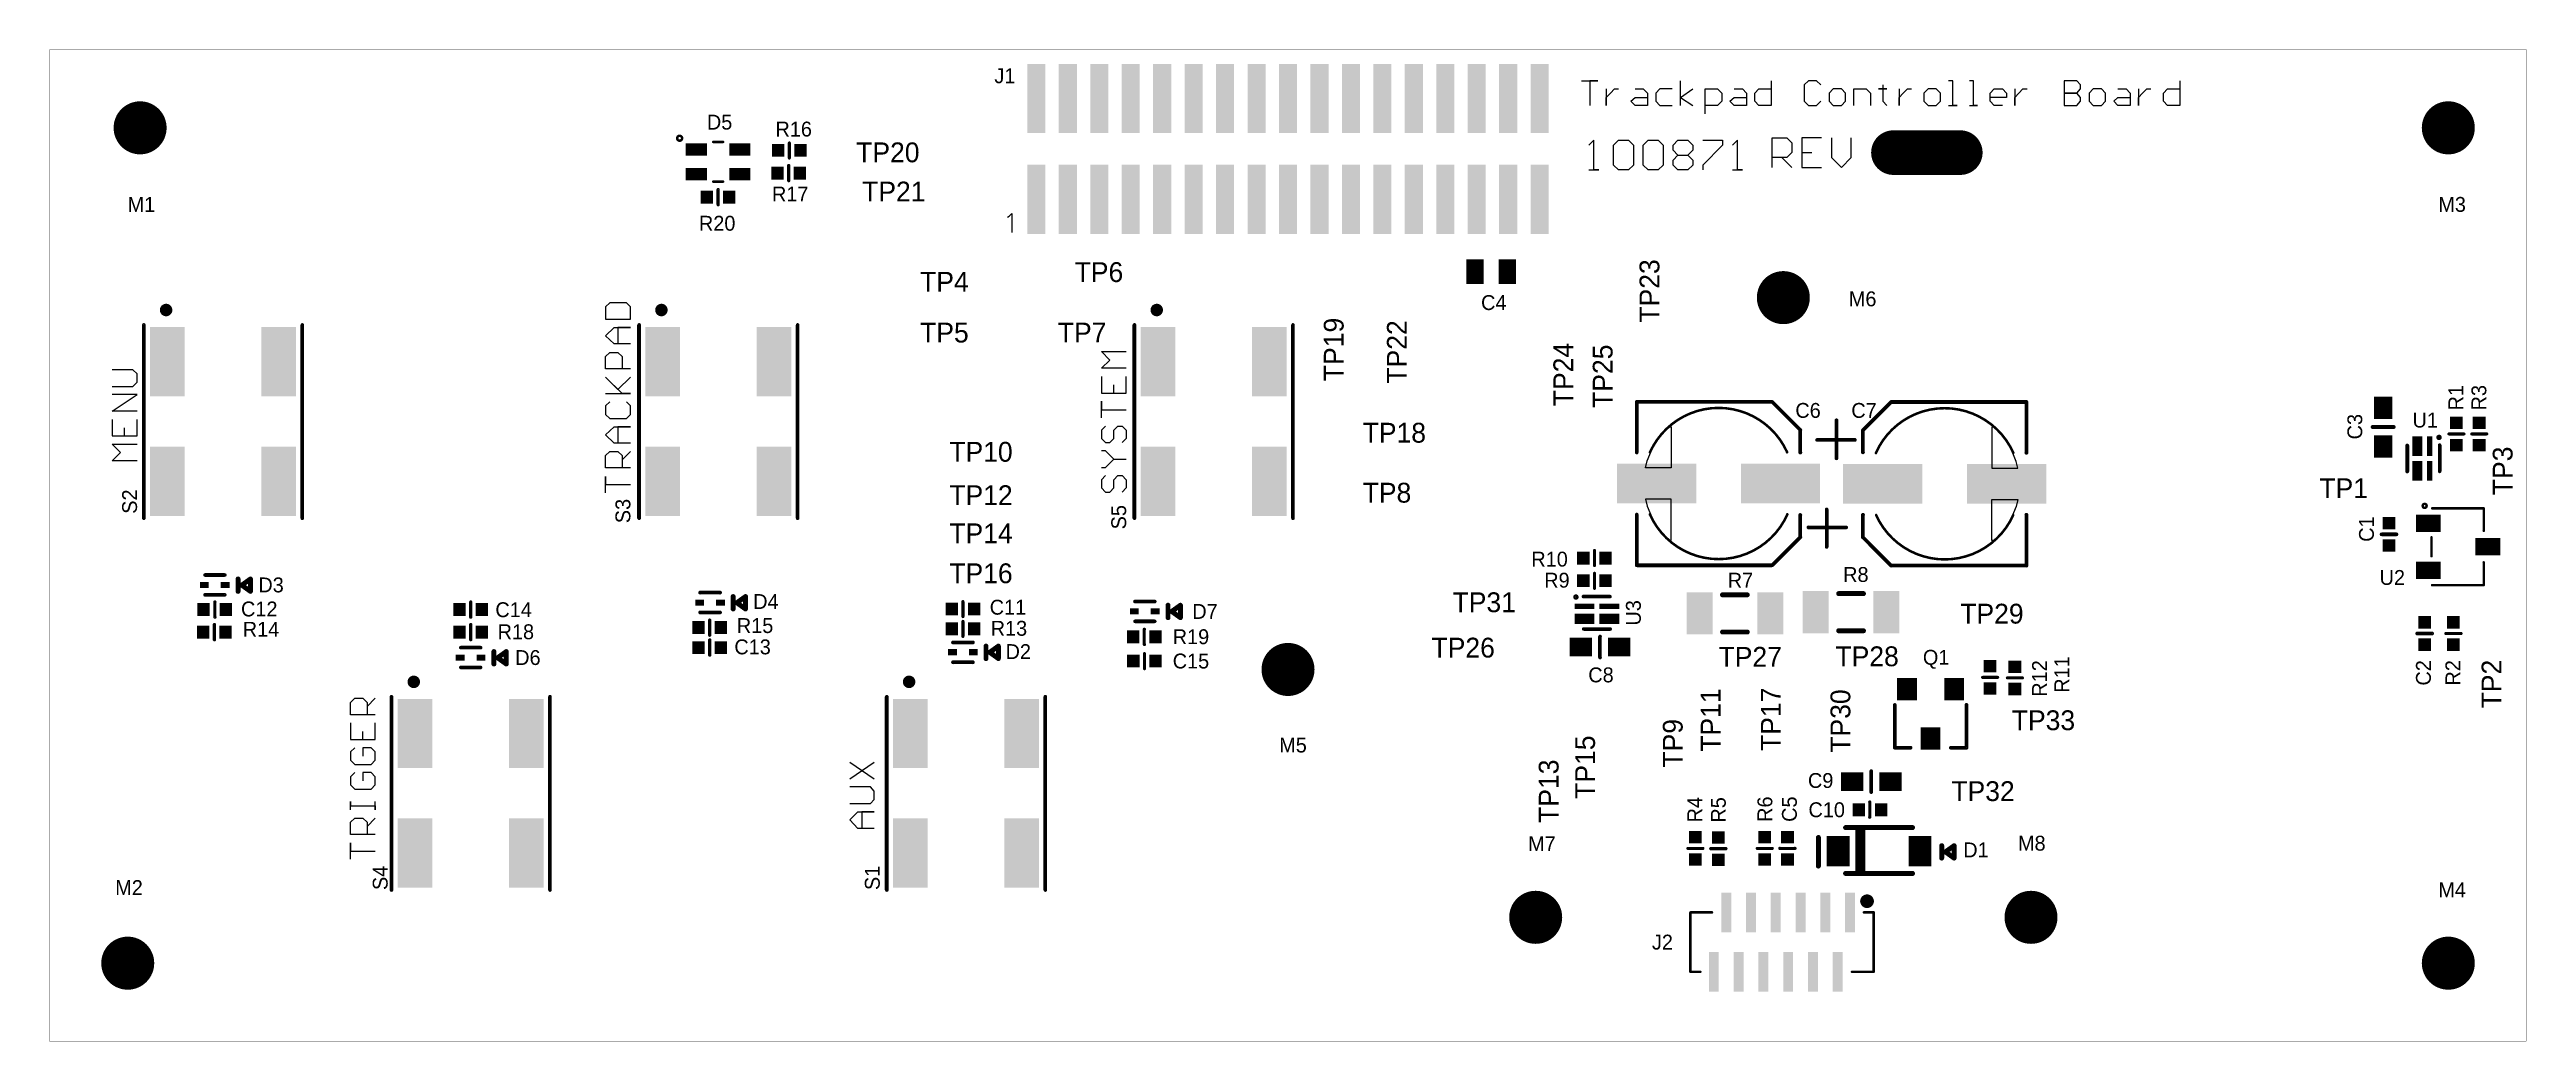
# Model space of a CAD drawing. Extents: x 387 to 487, y 85 to 185.
# Drawn here: x 387.3 to 487.3, y 144.7 to 184.7 of the extents above.
import ezdxf

# ---------------------------------------------------------------- set-up
doc = ezdxf.new("R2010")
doc.units = 0
for name, color, linetype in [('MECHANICAL1', 6, 'CONTINUOUS'), ('PADHOLELAYER', 156, 'CONTINUOUS'), ('TOPOVERLAY', 2, 'CONTINUOUS'), ('TOPPASTE', 8, 'CONTINUOUS')]:
    doc.layers.add(name, color=color, linetype=linetype)

msp = doc.modelspace()

# ---------------------------------------------------------------- texts
at = {"layer": 'TOPOVERLAY'}
for s, height, p in [('J1', 0.6, (425.48, 183.32)), ('D5', 0.6, (413.87, 181.45)), ('R16', 0.6, (416.64, 181.17)), ('TP20', 0.8, (419.9, 180.13)), ('R17', 0.6, (416.5, 178.55)), ('TP21', 0.8, (420.14, 178.55)), ('M1', 0.6, (390.48, 178.13)), ('M3', 0.6, (483.78, 178.13)), ('R20', 0.6, (413.55, 177.37)), ('TP6', 0.8, (428.72, 175.3)), ('TP4', 0.8, (422.48, 174.91)), ('C4', 0.6, (445.13, 174.17)), ('M6', 0.6, (459.98, 174.32)), ('TP5', 0.8, (422.48, 172.86)), ('TP7', 0.8, (428.04, 172.86)), ('C6', 0.6, (457.82, 169.82)), ('C7', 0.6, (460.08, 169.82)), ('U1', 0.6, (482.74, 169.43)), ('TP18', 0.8, (440.35, 168.82)), ('TP10', 0.8, (423.66, 168.05)), ('TP12', 0.8, (423.66, 166.3)), ('TP8', 0.8, (440.35, 166.4)), ('TP1', 0.8, (478.98, 166.58)), ('TP14', 0.8, (423.66, 164.76)), ('R10', 0.6, (447.16, 163.82)), ('D3', 0.6, (395.76, 162.78)), ('TP16', 0.8, (423.66, 163.15)), ('R9', 0.6, (447.68, 162.97)), ('R7', 0.6, (455.09, 162.97)), ('R8', 0.6, (459.75, 163.2)), ('U2', 0.6, (481.41, 163.08)), ('C12', 0.6, (395.06, 161.81)), ('C14', 0.6, (405.33, 161.78)), ('D4', 0.6, (415.74, 162.11)), ('C11', 0.6, (425.29, 161.88)), ('D7', 0.6, (433.47, 161.71)), ('TP31', 0.8, (443.98, 161.98)), ('TP29', 0.8, (464.48, 161.52)), ('R14', 0.6, (395.13, 160.99)), ('R18', 0.6, (405.42, 160.89)), ('R15', 0.6, (415.08, 161.14)), ('R13', 0.6, (425.33, 161.03)), ('R19', 0.6, (432.68, 160.69)), ('D6', 0.6, (406.13, 159.85)), ('C13', 0.6, (414.98, 160.28)), ('D2', 0.6, (425.93, 160.09)), ('C15', 0.6, (432.68, 159.71)), ('TP26', 0.8, (443.13, 160.15)), ('TP27', 0.8, (454.72, 159.78)), ('TP28', 0.8, (459.44, 159.8)), ('Q1', 0.6, (462.97, 159.86)), ('C8', 0.6, (449.46, 159.15)), ('TP33', 0.8, (466.56, 157.22)), ('M5', 0.6, (436.98, 156.32)), ('C9', 0.6, (458.33, 154.89)), ('TP32', 0.8, (464.12, 154.36)), ('C10', 0.6, (458.35, 153.71)), ('M7', 0.6, (447.03, 152.34)), ('D1', 0.6, (464.6, 152.09)), ('M8', 0.6, (466.81, 152.36)), ('M2', 0.6, (389.98, 150.57)), ('M4', 0.6, (483.78, 150.48)), ('J2', 0.6, (452.03, 148.37))]:
    msp.add_text(s, height=height, dxfattribs=at).set_placement(p)
for s, height, p in [('TP23', 0.8, (452.33, 173.66)), ('TP19', 0.8, (439.58, 171.3)), ('TP22', 0.8, (442.13, 171.2)), ('TP24', 0.8, (448.85, 170.29)), ('TP25', 0.8, (450.44, 170.22)), ('R1', 0.6, (484.79, 170.12)), ('R3', 0.6, (485.72, 170.12)), ('C3', 0.6, (480.71, 168.95)), ('TP3', 0.8, (486.78, 166.7)), ('S2', 0.6, (390.86, 165.95)), ('S3', 0.6, (410.78, 165.57)), ('S5', 0.6, (430.8, 165.32)), ('C1', 0.6, (481.18, 164.82)), ('U3', 0.6, (451.58, 161.44)), ('R11', 0.6, (468.88, 158.73)), ('R12', 0.6, (467.98, 158.57)), ('C2', 0.6, (483.48, 159.02)), ('R2', 0.6, (484.67, 159.02)), ('TP2', 0.8, (486.33, 158.1)), ('TP11', 0.8, (454.8, 156.35)), ('TP17', 0.8, (457.23, 156.38)), ('TP30', 0.8, (460.04, 156.31)), ('TP9', 0.8, (453.27, 155.71)), ('TP15', 0.8, (449.73, 154.45)), ('TP13', 0.8, (448.26, 153.48)), ('R4', 0.6, (454.06, 153.5)), ('R5', 0.6, (455.01, 153.49)), ('R6', 0.6, (456.89, 153.52)), ('C5', 0.6, (457.88, 153.52)), ('S4', 0.6, (400.98, 150.77)), ('S1', 0.6, (420.85, 150.77))]:
    msp.add_text(s, height=height, rotation=90, dxfattribs=at).set_placement(p)

# ---------------------------------------------------------------- linework, layer by layer
at = {"layer": 'MECHANICAL1', "const_width": 0.0127}
for points in [[(387.33, 184.67), (487.33, 184.67)], [(387.33, 144.67), (387.33, 184.67)], [(487.33, 144.67), (487.33, 184.67)], [(387.33, 144.67), (487.33, 144.67)]]:
    msp.add_lwpolyline(points, dxfattribs=at)
at = {"layer": 'MECHANICAL1', "const_width": 0.00635}
for points in [[(387.33, 184.67, 1), (387.34, 184.67, 1)], [(387.33, 184.67, 1), (387.34, 184.67, 1)], [(487.33, 184.67, 1), (487.34, 184.67, 1)], [(487.33, 184.67, 1), (487.34, 184.67, 1)], [(387.33, 144.67, 1), (387.34, 144.67, 1)], [(387.33, 144.67, 1), (387.34, 144.67, 1)], [(487.33, 144.67, 1), (487.34, 144.67, 1)], [(487.33, 144.67, 1), (487.34, 144.67, 1)]]:
    msp.add_lwpolyline(points, format="xyb", close=True, dxfattribs=at)
at = {"layer": 'PADHOLELAYER', "const_width": 1.07}
for points in [[(390.45, 181.52, 1), (391.52, 181.52, 1)], [(483.65, 181.52, 1), (484.72, 181.52, 1)], [(456.8, 174.67, 1), (457.87, 174.67, 1)], [(436.8, 159.67, 1), (437.87, 159.67, 1)], [(446.8, 149.67, 1), (447.87, 149.67, 1)], [(466.8, 149.67, 1), (467.87, 149.67, 1)], [(389.95, 147.82, 1), (391.02, 147.82, 1)], [(483.65, 147.82, 1), (484.72, 147.82, 1)]]:
    msp.add_lwpolyline(points, format="xyb", close=True, dxfattribs=at)
at = {"layer": 'TOPOVERLAY'}
for p, q in [((449.18, 183.42), (449.85, 183.42)), ((449.85, 183.42), (449.52, 183.42)), ((449.52, 183.42), (449.52, 182.42)), ((450.18, 183.09), (450.18, 182.42)), ((450.35, 182.92), (450.52, 183.09)), ((450.52, 183.09), (450.68, 183.09)), ((451.35, 183.09), (451.68, 183.09)), ((451.68, 183.09), (451.85, 182.92)), ((452.35, 183.09), (452.18, 182.92)), ((452.85, 183.09), (452.35, 183.09)), ((453.18, 182.42), (453.18, 183.42)), ((453.18, 182.75), (453.68, 183.09)), ((454.18, 182.09), (454.18, 183.09)), ((454.18, 183.09), (454.68, 183.09)), ((454.68, 183.09), (454.85, 182.92)), ((455.35, 183.09), (455.68, 183.09)), ((455.68, 183.09), (455.85, 182.92)), ((456.18, 182.92), (456.35, 183.09)), ((456.35, 183.09), (456.85, 183.09)), ((456.85, 183.42), (456.85, 182.42)), ((458.35, 183.42), (458.18, 183.25)), ((458.18, 183.25), (458.18, 182.59)), ((458.68, 183.42), (458.35, 183.42)), ((458.85, 183.25), (458.68, 183.42)), ((459.35, 183.09), (459.18, 182.92)), ((459.68, 183.09), (459.35, 183.09)), ((459.85, 182.92), (459.68, 183.09)), ((460.18, 182.42), (460.18, 183.09)), ((460.18, 183.09), (460.68, 183.09)), ((460.68, 183.09), (460.85, 182.92)), ((461.35, 183.09), (461.18, 183.09)), ((461.18, 183.09), (461.51, 183.09)), ((461.35, 183.25), (461.35, 183.09)), ((461.51, 183.09), (461.35, 183.09)), ((461.35, 183.09), (461.35, 182.59)), ((462.01, 183.09), (462.01, 182.42)), ((462.18, 182.92), (462.35, 183.09)), ((462.35, 183.09), (462.51, 183.09)), ((463.18, 183.09), (463.01, 182.92)), ((463.51, 183.09), (463.18, 183.09)), ((463.68, 182.92), (463.51, 183.09)), ((464.18, 183.42), (464.01, 183.42)), ((464.18, 182.42), (464.18, 183.42)), ((465.01, 183.42), (464.85, 183.42)), ((465.01, 182.42), (465.01, 183.42)), ((465.68, 182.92), (465.85, 183.09)), ((465.85, 183.09), (466.18, 183.09)), ((466.18, 183.09), (466.35, 182.92)), ((466.68, 183.09), (466.68, 182.42)), ((466.85, 182.92), (467.01, 183.09)), ((467.01, 183.09), (467.18, 183.09)), ((468.68, 183.42), (468.68, 182.42)), ((469.18, 183.42), (468.68, 183.42)), ((469.34, 183.25), (469.18, 183.42)), ((469.18, 182.92), (469.34, 183.09)), ((469.34, 183.09), (469.34, 183.25)), ((469.84, 183.09), (469.68, 182.92)), ((470.18, 183.09), (469.84, 183.09)), ((470.34, 182.92), (470.18, 183.09)), ((470.84, 183.09), (471.18, 183.09)), ((471.18, 183.09), (471.34, 182.92)), ((471.68, 183.09), (471.68, 182.42)), ((471.84, 182.92), (472.01, 183.09)), ((472.01, 183.09), (472.18, 183.09)), ((472.68, 182.92), (472.84, 183.09)), ((472.84, 183.09), (473.34, 183.09)), ((473.34, 183.42), (473.34, 182.42)), ((450.18, 182.75), (450.35, 182.92)), ((450.18, 182.42), (450.18, 182.75)), ((451.18, 182.59), (451.35, 182.75)), ((451.35, 182.42), (451.18, 182.59)), ((451.35, 182.75), (451.85, 182.75)), ((451.85, 182.42), (451.35, 182.42)), ((451.85, 182.92), (451.85, 182.42)), ((452.18, 182.92), (452.18, 182.59)), ((452.18, 182.59), (452.35, 182.42)), ((452.35, 182.42), (452.85, 182.42)), ((453.18, 182.75), (453.68, 182.42)), ((454.68, 182.42), (454.18, 182.42)), ((454.85, 182.59), (454.68, 182.42)), ((454.85, 182.92), (454.85, 182.59)), ((455.18, 182.59), (455.35, 182.75)), ((455.35, 182.42), (455.18, 182.59)), ((455.35, 182.75), (455.85, 182.75)), ((455.85, 182.42), (455.35, 182.42)), ((455.85, 182.92), (455.85, 182.42)), ((456.18, 182.59), (456.18, 182.92)), ((456.35, 182.42), (456.18, 182.59)), ((456.85, 182.42), (456.35, 182.42)), ((458.18, 182.59), (458.35, 182.42)), ((458.35, 182.42), (458.68, 182.42)), ((458.68, 182.42), (458.85, 182.59)), ((459.18, 182.92), (459.18, 182.59)), ((459.18, 182.59), (459.35, 182.42)), ((459.35, 182.42), (459.68, 182.42)), ((459.68, 182.42), (459.85, 182.59)), ((459.85, 182.59), (459.85, 182.92)), ((460.85, 182.92), (460.85, 182.42)), ((461.35, 182.59), (461.51, 182.42)), ((462.01, 182.75), (462.18, 182.92)), ((462.01, 182.42), (462.01, 182.75)), ((463.01, 182.92), (463.01, 182.59)), ((463.01, 182.59), (463.18, 182.42)), ((463.18, 182.42), (463.51, 182.42)), ((463.51, 182.42), (463.68, 182.59)), ((463.68, 182.59), (463.68, 182.92)), ((464.01, 182.42), (464.35, 182.42)), ((464.35, 182.42), (464.18, 182.42)), ((464.85, 182.42), (465.18, 182.42)), ((465.18, 182.42), (465.01, 182.42)), ((465.68, 182.59), (465.68, 182.92)), ((466.35, 182.75), (465.68, 182.75)), ((465.85, 182.42), (465.68, 182.59)), ((466.18, 182.42), (465.85, 182.42)), ((466.35, 182.92), (466.35, 182.75)), ((466.68, 182.75), (466.85, 182.92)), ((466.68, 182.42), (466.68, 182.75)), ((469.18, 182.92), (468.68, 182.92)), ((468.68, 182.92), (469.18, 182.92)), ((468.68, 182.42), (469.18, 182.42)), ((469.34, 182.75), (469.18, 182.92)), ((469.18, 182.42), (469.34, 182.59)), ((469.34, 182.59), (469.34, 182.75)), ((469.68, 182.92), (469.68, 182.59)), ((469.68, 182.59), (469.84, 182.42)), ((469.84, 182.42), (470.18, 182.42)), ((470.18, 182.42), (470.34, 182.59)), ((470.34, 182.59), (470.34, 182.92)), ((470.68, 182.59), (470.84, 182.75)), ((470.84, 182.42), (470.68, 182.59)), ((470.84, 182.75), (471.34, 182.75)), ((471.34, 182.42), (470.84, 182.42)), ((471.34, 182.92), (471.34, 182.42)), ((471.68, 182.75), (471.84, 182.92)), ((471.68, 182.42), (471.68, 182.75)), ((472.68, 182.59), (472.68, 182.92)), ((472.84, 182.42), (472.68, 182.59)), ((473.34, 182.42), (472.84, 182.42)), ((456.88, 179.92), (456.88, 181.12)), ((456.88, 181.12), (457.48, 181.12)), ((457.48, 181.12), (457.68, 180.92)), ((458.88, 181.12), (458.08, 181.12)), ((458.08, 181.12), (458.08, 179.92)), ((459.28, 181.12), (459.28, 180.32)), ((460.08, 180.32), (460.08, 181.12)), ((449.68, 181.02), (449.48, 180.82)), ((449.68, 179.82), (449.68, 181.02)), ((450.48, 180.82), (450.68, 181.02)), ((450.48, 180.02), (450.48, 180.82)), ((450.68, 181.02), (451.08, 181.02)), ((451.08, 181.02), (451.28, 180.82)), ((451.28, 180.82), (451.28, 180.02)), ((451.68, 180.82), (451.88, 181.02)), ((451.68, 180.02), (451.68, 180.82)), ((451.88, 181.02), (452.28, 181.02)), ((452.28, 181.02), (452.48, 180.82)), ((452.48, 180.82), (452.48, 180.02)), ((452.88, 180.82), (453.08, 181.02)), ((452.88, 180.62), (452.88, 180.82)), ((453.08, 180.42), (452.88, 180.62)), ((452.88, 180.22), (453.08, 180.42)), ((452.88, 180.02), (452.88, 180.22)), ((453.08, 181.02), (453.48, 181.02)), ((453.08, 180.42), (453.48, 180.42)), ((453.48, 181.02), (453.68, 180.82)), ((453.68, 180.62), (453.48, 180.42)), ((453.48, 180.42), (453.68, 180.22)), ((453.68, 180.82), (453.68, 180.62)), ((453.68, 180.22), (453.68, 180.02)), ((454.08, 181.02), (454.88, 181.02)), ((454.88, 180.82), (454.08, 180.02)), ((454.88, 181.02), (454.88, 180.82)), ((455.48, 181.02), (455.28, 180.82)), ((455.48, 179.82), (455.48, 181.02)), ((457.48, 180.32), (456.88, 180.32)), ((457.28, 180.32), (457.68, 179.92)), ((457.68, 180.52), (457.48, 180.32)), ((457.68, 180.92), (457.68, 180.52)), ((458.08, 180.52), (458.48, 180.52)), ((459.28, 180.32), (459.68, 179.92)), ((459.68, 179.92), (460.08, 180.32)), ((449.48, 179.82), (449.88, 179.82)), ((449.88, 179.82), (449.68, 179.82)), ((450.68, 179.82), (450.48, 180.02)), ((451.08, 179.82), (450.68, 179.82)), ((451.28, 180.02), (451.08, 179.82)), ((451.88, 179.82), (451.68, 180.02)), ((452.28, 179.82), (451.88, 179.82)), ((452.48, 180.02), (452.28, 179.82)), ((453.08, 179.82), (452.88, 180.02)), ((453.48, 179.82), (453.08, 179.82)), ((453.68, 180.02), (453.48, 179.82)), ((454.08, 180.02), (454.08, 179.82)), ((455.28, 179.82), (455.68, 179.82)), ((455.68, 179.82), (455.48, 179.82)), ((458.08, 179.92), (458.88, 179.92)), ((426.08, 177.95), (426.19, 178.06)), ((426.19, 178.06), (426.19, 177.3)), ((426.01, 177.91), (426.08, 177.95)), ((409.95, 174.46), (409.78, 174.3)), ((409.78, 174.3), (409.78, 173.8)), ((410.62, 174.46), (409.95, 174.46)), ((410.78, 174.3), (410.62, 174.46)), ((410.78, 173.8), (410.78, 174.3)), ((409.78, 173.8), (410.78, 173.8)), ((409.78, 173.13), (410.12, 173.46)), ((410.12, 172.8), (409.78, 173.13)), ((410.12, 173.46), (410.78, 173.46)), ((410.78, 173.46), (410.28, 173.46)), ((410.28, 173.46), (410.28, 172.8)), ((409.78, 172.3), (409.95, 172.46)), ((409.78, 171.8), (409.78, 172.3)), ((409.95, 172.46), (410.28, 172.46)), ((410.78, 172.8), (410.12, 172.8)), ((410.28, 172.46), (410.45, 172.3)), ((410.45, 172.3), (410.45, 171.8)), ((430.14, 172.15), (429.8, 172.49)), ((429.8, 172.49), (430.8, 172.49)), ((429.8, 171.82), (430.14, 172.15)), ((390.69, 171.76), (389.86, 171.76)), ((389.86, 171.09), (390.69, 171.09)), ((390.86, 171.59), (390.69, 171.76)), ((390.69, 171.09), (390.86, 171.26)), ((390.86, 171.26), (390.86, 171.59)), ((410.78, 171.8), (409.78, 171.8)), ((410.45, 170.8), (409.78, 171.46)), ((409.78, 171.46), (410.28, 170.96)), ((410.28, 170.96), (410.78, 171.46)), ((430.8, 171.82), (429.8, 171.82)), ((429.8, 171.49), (429.8, 170.82)), ((430.3, 170.82), (430.3, 171.15)), ((430.8, 170.82), (430.8, 171.49)), ((389.86, 170.09), (390.86, 170.76)), ((390.86, 170.76), (389.86, 170.76)), ((390.86, 170.09), (389.86, 170.09)), ((409.78, 170.8), (410.78, 170.8)), ((409.95, 170.46), (409.78, 170.3)), ((409.78, 170.3), (409.78, 169.96)), ((410.78, 170.8), (410.45, 170.8)), ((410.78, 170.3), (410.62, 170.46)), ((410.78, 169.96), (410.78, 170.3)), ((429.8, 170.82), (430.8, 170.82)), ((429.8, 169.82), (429.8, 170.49)), ((429.8, 170.49), (429.8, 170.15)), ((429.8, 170.15), (430.8, 170.15)), ((389.86, 169.76), (389.86, 169.09)), ((389.86, 169.09), (390.86, 169.09)), ((390.36, 169.09), (390.36, 169.42)), ((390.86, 169.09), (390.86, 169.76)), ((409.78, 169.96), (409.95, 169.8)), ((409.78, 169.13), (410.12, 169.46)), ((410.12, 168.8), (409.78, 169.13)), ((409.95, 169.8), (410.62, 169.8)), ((410.12, 169.46), (410.78, 169.46)), ((410.78, 169.46), (410.28, 169.46)), ((410.28, 169.46), (410.28, 168.8)), ((410.62, 169.8), (410.78, 169.96)), ((429.97, 169.49), (429.8, 169.32)), ((429.8, 169.32), (429.8, 168.99)), ((430.3, 169.32), (430.47, 169.49)), ((430.3, 168.99), (430.3, 169.32)), ((430.47, 169.49), (430.64, 169.49)), ((430.64, 169.49), (430.8, 169.32)), ((430.8, 169.32), (430.8, 168.99)), ((452.19, 168.84), (452.35, 169.08)), ((452.35, 169.08), (452.53, 169.29)), ((452.53, 169.29), (452.69, 169.46)), ((452.69, 169.46), (452.81, 169.46)), ((452.81, 169.46), (452.81, 167.81)), ((465.88, 169.44), (465.75, 169.44)), ((465.75, 169.44), (465.75, 167.79)), ((466.04, 169.28), (465.88, 169.44)), ((466.22, 169.06), (466.04, 169.28)), ((466.38, 168.83), (466.22, 169.06)), ((390.19, 168.42), (389.86, 168.76)), ((389.86, 168.76), (390.86, 168.76)), ((389.86, 168.09), (390.19, 168.42)), ((390.86, 168.09), (389.86, 168.09)), ((409.78, 168.3), (409.95, 168.46)), ((409.78, 167.8), (409.78, 168.3)), ((409.95, 168.46), (410.28, 168.46)), ((410.78, 168.8), (410.12, 168.8)), ((410.28, 168.46), (410.45, 168.3)), ((410.45, 168.13), (410.78, 168.46)), ((410.45, 168.3), (410.45, 167.8)), ((429.8, 168.99), (429.97, 168.82)), ((429.97, 168.49), (429.8, 168.49)), ((429.97, 168.82), (430.14, 168.82)), ((430.3, 168.15), (429.97, 168.49)), ((429.97, 167.82), (430.3, 168.15)), ((430.14, 168.82), (430.3, 168.99)), ((430.3, 168.15), (430.8, 168.15)), ((430.8, 168.99), (430.64, 168.82)), ((451.77, 167.81), (451.84, 168.08)), ((451.84, 168.08), (451.94, 168.34)), ((451.94, 168.34), (452.05, 168.6)), ((452.05, 168.6), (452.19, 168.84)), ((466.52, 168.59), (466.38, 168.83)), ((466.63, 168.33), (466.52, 168.59)), ((466.73, 168.06), (466.63, 168.33)), ((466.8, 167.79), (466.73, 168.06)), ((410.78, 167.8), (409.78, 167.8)), ((409.78, 166.8), (409.78, 167.46)), ((409.78, 167.46), (409.78, 167.13)), ((409.78, 167.13), (410.78, 167.13)), ((429.8, 167.82), (429.97, 167.82)), ((429.97, 167.49), (429.8, 167.32)), ((429.8, 167.32), (429.8, 166.99)), ((430.3, 167.32), (430.47, 167.49)), ((430.3, 166.99), (430.3, 167.32)), ((430.47, 167.49), (430.64, 167.49)), ((430.64, 167.49), (430.8, 167.32)), ((430.8, 167.32), (430.8, 166.99)), ((452.81, 167.81), (451.77, 167.81)), ((451.77, 167.81), (451.77, 167.81)), ((452.81, 167.81), (452.81, 167.81)), ((465.75, 167.79), (465.75, 167.79)), ((465.75, 167.79), (466.8, 167.79)), ((466.8, 167.79), (466.8, 167.79)), ((429.8, 166.99), (429.97, 166.82)), ((429.97, 166.82), (430.14, 166.82)), ((430.14, 166.82), (430.3, 166.99)), ((430.8, 166.99), (430.64, 166.82)), ((452.81, 166.54), (451.77, 166.54)), ((451.77, 166.54), (451.77, 166.54)), ((451.77, 166.54), (451.84, 166.26)), ((451.84, 166.26), (451.94, 166)), ((452.81, 166.54), (452.81, 166.54)), ((452.81, 164.88), (452.81, 166.54)), ((465.75, 166.52), (465.75, 166.52)), ((465.75, 166.52), (466.8, 166.52)), ((465.75, 164.87), (465.75, 166.52)), ((466.73, 166.25), (466.63, 165.99)), ((466.8, 166.52), (466.73, 166.25)), ((466.8, 166.52), (466.8, 166.52)), ((451.94, 166), (452.05, 165.74)), ((452.05, 165.74), (452.19, 165.5)), ((452.19, 165.5), (452.35, 165.27)), ((452.35, 165.27), (452.53, 165.05)), ((452.53, 165.05), (452.69, 164.88)), ((466.04, 165.04), (465.88, 164.87)), ((466.22, 165.25), (466.04, 165.04)), ((466.38, 165.48), (466.22, 165.25)), ((466.52, 165.73), (466.38, 165.48)), ((466.63, 165.99), (466.52, 165.73)), ((452.69, 164.88), (452.81, 164.88)), ((465.88, 164.87), (465.75, 164.87)), ((399.48, 158.34), (399.65, 158.51)), ((399.48, 157.84), (399.48, 158.34)), ((399.65, 158.51), (399.98, 158.51)), ((399.98, 158.51), (400.15, 158.34)), ((400.15, 158.17), (400.48, 158.51)), ((400.15, 158.34), (400.15, 157.84)), ((400.48, 157.84), (399.48, 157.84)), ((399.48, 157.51), (399.48, 156.84)), ((399.98, 156.84), (399.98, 157.17)), ((400.48, 156.84), (400.48, 157.51)), ((399.48, 156.84), (400.48, 156.84)), ((399.65, 156.51), (399.48, 156.34)), ((399.48, 156.34), (399.48, 156.01)), ((400.32, 156.51), (399.98, 156.51)), ((399.98, 156.51), (399.98, 156.17)), ((400.48, 156.34), (400.32, 156.51)), ((400.48, 156.01), (400.48, 156.34)), ((399.48, 156.01), (399.65, 155.84)), ((399.65, 155.51), (399.48, 155.34)), ((399.48, 155.34), (399.48, 155.01)), ((399.65, 155.84), (400.32, 155.84)), ((400.32, 155.51), (399.98, 155.51)), ((399.98, 155.51), (399.98, 155.17)), ((400.32, 155.84), (400.48, 156.01)), ((400.48, 155.34), (400.32, 155.51)), ((400.48, 155.01), (400.48, 155.34)), ((419.64, 155.26), (420.63, 155.93)), ((419.64, 155.93), (420.63, 155.26)), ((399.48, 155.01), (399.65, 154.84)), ((399.48, 154.01), (399.48, 154.34)), ((399.48, 154.34), (399.48, 154.17)), ((399.48, 154.17), (400.48, 154.17)), ((399.65, 154.84), (400.32, 154.84)), ((400.32, 154.84), (400.48, 155.01)), ((400.48, 154.01), (400.48, 154.34)), ((400.48, 154.17), (400.48, 154.01)), ((420.47, 154.93), (419.64, 154.93)), ((419.64, 154.26), (420.47, 154.26)), ((420.63, 154.76), (420.47, 154.93)), ((420.47, 154.26), (420.63, 154.43)), ((420.63, 154.43), (420.63, 154.76)), ((399.48, 153.51), (399.65, 153.67)), ((399.48, 153.01), (399.48, 153.51)), ((399.65, 153.67), (399.98, 153.67)), ((399.98, 153.67), (400.15, 153.51)), ((400.15, 153.34), (400.48, 153.67)), ((400.15, 153.51), (400.15, 153.01)), ((419.64, 153.6), (419.97, 153.93)), ((419.97, 153.26), (419.64, 153.6)), ((419.97, 153.93), (420.63, 153.93)), ((420.63, 153.26), (419.97, 153.26)), ((420.63, 153.93), (420.13, 153.93)), ((420.13, 153.93), (420.13, 153.26)), ((400.48, 153.01), (399.48, 153.01)), ((399.48, 152.01), (399.48, 152.67)), ((399.48, 152.67), (399.48, 152.34)), ((399.48, 152.34), (400.48, 152.34))]:
    msp.add_line(p, q, dxfattribs=at)
for points, const_width in [([(412.87, 181.1, 1), (412.67, 181.1, 1)], 0.1), ([(412.65, 181.1, 1), (412.7, 181.1, 1)], 0.05), ([(412.85, 181.1, 1), (412.9, 181.1, 1)], 0.05), ([(461.33, 180.52, 1), (462.23, 180.52, 1)], 0.9), ([(464.03, 180.52, 1), (464.93, 180.52, 1)], 0.9), ([(414.1, 180.95, 1), (414.15, 180.95, 1)], 0.05), ([(414.5, 180.95, 1), (414.55, 180.95, 1)], 0.05), ([(417.14, 180, 1), (417.21, 180, 1)], 0.0635), ([(417.17, 180.91, 1), (417.23, 180.91, 1)], 0.0635), ([(417.17, 180.3, 1), (417.23, 180.3, 1)], 0.0635), ([(414.1, 179.35, 1), (414.15, 179.35, 1)], 0.05), ([(414.29, 179.03, 1), (414.36, 179.03, 1)], 0.0635), ([(414.5, 179.35, 1), (414.55, 179.35, 1)], 0.05), ([(417.14, 179.39, 1), (417.21, 179.39, 1)], 0.0635), ([(414.29, 178.42, 1), (414.36, 178.42, 1)], 0.0635), ([(392.16, 174.17, 1), (391.91, 174.17, 1)], 0.254), ([(391.85, 174.17, 1), (391.97, 174.17, 1)], 0.127), ([(392.1, 174.17, 1), (392.22, 174.17, 1)], 0.127), ([(412.16, 174.17, 1), (411.91, 174.17, 1)], 0.254), ([(411.85, 174.17, 1), (411.97, 174.17, 1)], 0.127), ([(412.1, 174.17, 1), (412.22, 174.17, 1)], 0.127), ([(432.16, 174.17, 1), (431.91, 174.17, 1)], 0.254), ([(431.85, 174.17, 1), (431.97, 174.17, 1)], 0.127), ([(432.1, 174.17, 1), (432.22, 174.17, 1)], 0.127), ([(391.1, 173.57, 1), (391.17, 173.57, 1)], 0.075), ([(397.5, 173.57, 1), (397.57, 173.57, 1)], 0.075), ([(411.1, 173.57, 1), (411.17, 173.57, 1)], 0.075), ([(417.5, 173.57, 1), (417.57, 173.57, 1)], 0.075), ([(431.1, 173.57, 1), (431.17, 173.57, 1)], 0.075), ([(437.5, 173.57, 1), (437.57, 173.57, 1)], 0.075), ([(451.38, 170.47, 1), (451.45, 170.47, 1)], 0.075), ([(451.38, 170.47, 1), (451.45, 170.47, 1)], 0.075), ([(456.84, 170.47, 1), (456.91, 170.47, 1)], 0.075), ([(456.84, 170.47, 1), (456.91, 170.47, 1)], 0.075), ([(461.65, 170.46, 1), (461.73, 170.46, 1)], 0.075), ([(461.65, 170.46, 1), (461.73, 170.46, 1)], 0.075), ([(467.11, 170.46, 1), (467.19, 170.46, 1)], 0.075), ([(467.11, 170.46, 1), (467.19, 170.46, 1)], 0.075), ([(457.98, 169.33, 1), (458.06, 169.33, 1)], 0.075), ([(457.98, 169.33, 1), (458.06, 169.33, 1)], 0.075), ([(459.44, 169.72, 1), (459.52, 169.72, 1)], 0.075), ([(460.51, 169.32, 1), (460.59, 169.32, 1)], 0.075), ([(460.51, 169.32, 1), (460.59, 169.32, 1)], 0.075), ([(481.09, 169.45, 1), (481.17, 169.45, 1)], 0.075), ([(481.94, 169.45, 1), (482.02, 169.45, 1)], 0.075), ([(483.87, 169.03, 1), (483.75, 169.03, 1)], 0.1), ([(483.73, 169.03, 1), (483.78, 169.03, 1)], 0.05), ([(483.84, 169.03, 1), (483.89, 169.03, 1)], 0.05), ([(484.18, 169.17, 1), (484.24, 169.17, 1)], 0.0635), ([(484.79, 169.17, 1), (484.85, 169.17, 1)], 0.0635), ([(485.1, 169.17, 1), (485.16, 169.17, 1)], 0.0635), ([(485.71, 169.17, 1), (485.77, 169.17, 1)], 0.0635), ([(451.38, 168.42, 1), (451.45, 168.42, 1)], 0.075), ([(451.92, 168.43, 1), (451.97, 168.43, 1)], 0.051), ([(457.46, 168.43, 1), (457.51, 168.43, 1)], 0.051), ([(457.98, 168.42, 1), (458.06, 168.42, 1)], 0.075), ([(458.66, 168.93, 1), (458.73, 168.93, 1)], 0.075), ([(459.44, 168.19, 1), (459.52, 168.19, 1)], 0.075), ([(460.18, 168.93, 1), (460.26, 168.93, 1)], 0.075), ([(460.51, 168.43, 1), (460.59, 168.43, 1)], 0.075), ([(461.05, 168.4, 1), (461.1, 168.4, 1)], 0.051), ([(466.6, 168.41, 1), (466.65, 168.41, 1)], 0.051), ([(467.11, 168.41, 1), (467.19, 168.41, 1)], 0.075), ([(482.49, 168.71, 1), (482.56, 168.71, 1)], 0.075), ([(483.8, 168.72, 1), (483.87, 168.72, 1)], 0.075), ([(482.49, 167.65, 1), (482.56, 167.65, 1)], 0.075), ([(483.8, 167.66, 1), (483.87, 167.66, 1)], 0.075), ([(459.05, 166.13, 1), (459.12, 166.13, 1)], 0.075), ([(483.31, 166.27, 1), (483.15, 166.27, 1)], 0.1), ([(483.13, 166.27, 1), (483.18, 166.27, 1)], 0.05), ([(483.28, 166.27, 1), (483.33, 166.27, 1)], 0.05), ([(483.51, 166.17, 1), (483.56, 166.17, 1)], 0.05), ([(485.59, 166.17, 1), (485.64, 166.17, 1)], 0.05), ([(485.59, 166.17, 1), (485.64, 166.17, 1)], 0.05), ([(391.1, 165.77, 1), (391.17, 165.77, 1)], 0.075), ([(397.5, 165.77, 1), (397.57, 165.77, 1)], 0.075), ([(411.1, 165.77, 1), (411.17, 165.77, 1)], 0.075), ([(417.5, 165.77, 1), (417.57, 165.77, 1)], 0.075), ([(431.1, 165.77, 1), (431.17, 165.77, 1)], 0.075), ([(437.5, 165.77, 1), (437.57, 165.77, 1)], 0.075), ([(451.38, 165.92, 1), (451.45, 165.92, 1)], 0.075), ([(451.92, 165.92, 1), (451.97, 165.92, 1)], 0.051), ([(457.47, 165.93, 1), (457.52, 165.93, 1)], 0.051), ([(457.98, 165.9, 1), (458.06, 165.9, 1)], 0.075), ([(457.98, 165.01, 1), (458.06, 165.01, 1)], 0.075), ([(457.98, 165.01, 1), (458.06, 165.01, 1)], 0.075), ([(458.31, 165.4, 1), (458.39, 165.4, 1)], 0.075), ([(459.84, 165.4, 1), (459.91, 165.4, 1)], 0.075), ([(460.51, 165.91, 1), (460.59, 165.91, 1)], 0.075), ([(460.51, 165, 1), (460.59, 165, 1)], 0.075), ([(460.51, 165, 1), (460.59, 165, 1)], 0.075), ([(461.06, 165.9, 1), (461.11, 165.9, 1)], 0.051), ([(466.59, 165.9, 1), (466.64, 165.9, 1)], 0.051), ([(467.11, 165.91, 1), (467.19, 165.91, 1)], 0.075), ([(481.45, 165.12, 1), (481.52, 165.12, 1)], 0.075), ([(482.06, 165.12, 1), (482.13, 165.12, 1)], 0.075), ([(483.48, 165, 1), (483.53, 165, 1)], 0.05), ([(485.59, 165.26, 1), (485.64, 165.26, 1)], 0.05), ([(449.68, 164.47, 1), (449.74, 164.47, 1)], 0.0635), ([(459.05, 164.61, 1), (459.12, 164.61, 1)], 0.075), ([(483.48, 164.24, 1), (483.53, 164.24, 1)], 0.05), ([(485.59, 163.99, 1), (485.64, 163.99, 1)], 0.05), ([(393.57, 163.48, 1), (393.64, 163.48, 1)], 0.075), ([(394.37, 163.48, 1), (394.44, 163.48, 1)], 0.075), ([(394.89, 163.32, 1), (394.99, 163.32, 1)], 0.1), ([(395.04, 163.07, 1), (395.14, 163.07, 1)], 0.1), ([(395.04, 163.07, 1), (395.14, 163.07, 1)], 0.1), ([(395.39, 163.32, 1), (395.49, 163.32, 1)], 0.1), ([(395.39, 163.32, 1), (395.49, 163.32, 1)], 0.1), ([(449.68, 163.86, 1), (449.74, 163.86, 1)], 0.0635), ([(449.68, 163.55, 1), (449.74, 163.55, 1)], 0.0635), ([(451.38, 163.87, 1), (451.45, 163.87, 1)], 0.075), ([(451.38, 163.87, 1), (451.45, 163.87, 1)], 0.075), ([(456.84, 163.87, 1), (456.91, 163.87, 1)], 0.075), ([(456.84, 163.87, 1), (456.91, 163.87, 1)], 0.075), ([(461.65, 163.86, 1), (461.73, 163.86, 1)], 0.075), ([(461.65, 163.86, 1), (461.73, 163.86, 1)], 0.075), ([(467.11, 163.86, 1), (467.19, 163.86, 1)], 0.075), ([(467.11, 163.86, 1), (467.19, 163.86, 1)], 0.075), ([(483.51, 163.07, 1), (483.56, 163.07, 1)], 0.05), ([(485.59, 163.07, 1), (485.64, 163.07, 1)], 0.05), ([(485.59, 163.07, 1), (485.64, 163.07, 1)], 0.05), ([(393.57, 162.68, 1), (393.64, 162.68, 1)], 0.075), ([(393.97, 162.39, 1), (394.04, 162.39, 1)], 0.0635), ([(394.37, 162.68, 1), (394.44, 162.68, 1)], 0.075), ([(394.89, 162.82, 1), (394.99, 162.82, 1)], 0.1), ([(395.39, 162.82, 1), (395.49, 162.82, 1)], 0.1), ([(395.39, 162.82, 1), (395.49, 162.82, 1)], 0.1), ([(404.3, 162.39, 1), (404.37, 162.39, 1)], 0.0635), ([(413.56, 162.77, 1), (413.64, 162.77, 1)], 0.075), ([(413.56, 161.97, 1), (413.64, 161.97, 1)], 0.075), ([(414.36, 162.77, 1), (414.44, 162.77, 1)], 0.075), ([(414.36, 161.97, 1), (414.44, 161.97, 1)], 0.075), ([(414.88, 162.61, 1), (414.98, 162.61, 1)], 0.1), ([(414.88, 162.11, 1), (414.98, 162.11, 1)], 0.1), ([(415.03, 162.36, 1), (415.13, 162.36, 1)], 0.1), ([(415.03, 162.36, 1), (415.13, 162.36, 1)], 0.1), ([(415.38, 162.61, 1), (415.48, 162.61, 1)], 0.1), ([(415.38, 162.61, 1), (415.48, 162.61, 1)], 0.1), ([(415.38, 162.11, 1), (415.48, 162.11, 1)], 0.1), ([(415.38, 162.11, 1), (415.48, 162.11, 1)], 0.1), ([(424.18, 162.41, 1), (424.24, 162.41, 1)], 0.0635), ([(431.12, 162.41, 1), (431.19, 162.41, 1)], 0.075), ([(431.92, 162.41, 1), (431.99, 162.41, 1)], 0.075), ([(432.44, 162.26, 1), (432.54, 162.26, 1)], 0.1), ([(432.59, 162.01, 1), (432.69, 162.01, 1)], 0.1), ([(432.59, 162.01, 1), (432.69, 162.01, 1)], 0.1), ([(432.94, 162.26, 1), (433.04, 162.26, 1)], 0.1), ([(432.94, 162.26, 1), (433.04, 162.26, 1)], 0.1), ([(449.02, 162.59, 1), (448.9, 162.59, 1)], 0.1), ([(448.88, 162.59, 1), (448.93, 162.59, 1)], 0.05), ([(448.99, 162.59, 1), (449.04, 162.59, 1)], 0.05), ([(449.23, 162.61, 1), (449.31, 162.61, 1)], 0.075), ([(449.68, 162.94, 1), (449.74, 162.94, 1)], 0.0635), ([(450.3, 162.61, 1), (450.37, 162.61, 1)], 0.075), ([(454.83, 162.68, 1), (454.93, 162.68, 1)], 0.1), ([(455.83, 162.68, 1), (455.93, 162.68, 1)], 0.1), ([(459.52, 162.73, 1), (459.62, 162.73, 1)], 0.1), ([(460.52, 162.73, 1), (460.62, 162.73, 1)], 0.1), ([(393.95, 161.48, 1), (394.02, 161.48, 1)], 0.0635), ([(393.97, 161.78, 1), (394.04, 161.78, 1)], 0.0635), ([(404.3, 161.78, 1), (404.37, 161.78, 1)], 0.0635), ([(404.3, 161.48, 1), (404.37, 161.48, 1)], 0.0635), ([(413.95, 161.66, 1), (414.02, 161.66, 1)], 0.0635), ([(413.95, 161.05, 1), (414.02, 161.05, 1)], 0.0635), ([(424.18, 161.8, 1), (424.24, 161.8, 1)], 0.0635), ([(424.18, 161.61, 1), (424.24, 161.61, 1)], 0.0635), ([(424.18, 161, 1), (424.24, 161, 1)], 0.0635), ([(431.12, 161.61, 1), (431.19, 161.61, 1)], 0.075), ([(431.5, 161.29, 1), (431.57, 161.29, 1)], 0.0635), ([(431.92, 161.61, 1), (431.99, 161.61, 1)], 0.075), ([(432.44, 161.76, 1), (432.54, 161.76, 1)], 0.1), ([(432.94, 161.76, 1), (433.04, 161.76, 1)], 0.1), ([(432.94, 161.76, 1), (433.04, 161.76, 1)], 0.1), ([(449.24, 161.3, 1), (449.31, 161.3, 1)], 0.075), ([(449.9, 161, 1), (449.97, 161, 1)], 0.075), ([(450.31, 161.3, 1), (450.38, 161.3, 1)], 0.075), ([(454.83, 161.18, 1), (454.93, 161.18, 1)], 0.1), ([(455.83, 161.18, 1), (455.93, 161.18, 1)], 0.1), ([(459.52, 161.23, 1), (459.62, 161.23, 1)], 0.1), ([(460.52, 161.23, 1), (460.62, 161.23, 1)], 0.1), ([(482.89, 161.12, 1), (482.96, 161.12, 1)], 0.075), ([(483.5, 161.12, 1), (483.57, 161.12, 1)], 0.075), ([(484.05, 161.12, 1), (484.12, 161.12, 1)], 0.0635), ([(484.66, 161.12, 1), (484.73, 161.12, 1)], 0.0635), ([(393.95, 160.87, 1), (394.02, 160.87, 1)], 0.0635), ([(403.9, 160.55, 1), (403.97, 160.55, 1)], 0.075), ([(404.3, 160.87, 1), (404.37, 160.87, 1)], 0.0635), ([(404.7, 160.55, 1), (404.77, 160.55, 1)], 0.075), ([(405.22, 160.39, 1), (405.32, 160.39, 1)], 0.1), ([(405.37, 160.14, 1), (405.47, 160.14, 1)], 0.1), ([(405.37, 160.14, 1), (405.47, 160.14, 1)], 0.1), ([(405.72, 160.39, 1), (405.82, 160.39, 1)], 0.1), ([(405.72, 160.39, 1), (405.82, 160.39, 1)], 0.1), ([(413.95, 160.86, 1), (414.02, 160.86, 1)], 0.0635), ([(413.95, 160.25, 1), (414.02, 160.25, 1)], 0.0635), ([(423.77, 160.76, 1), (423.85, 160.76, 1)], 0.075), ([(423.77, 159.96, 1), (423.85, 159.96, 1)], 0.075), ([(424.57, 160.76, 1), (424.65, 160.76, 1)], 0.075), ([(424.57, 159.96, 1), (424.65, 159.96, 1)], 0.075), ([(425.09, 160.61, 1), (425.19, 160.61, 1)], 0.1), ([(425.09, 160.11, 1), (425.19, 160.11, 1)], 0.1), ([(425.24, 160.36, 1), (425.34, 160.36, 1)], 0.1), ([(425.24, 160.36, 1), (425.34, 160.36, 1)], 0.1), ([(425.59, 160.61, 1), (425.69, 160.61, 1)], 0.1), ([(425.59, 160.61, 1), (425.69, 160.61, 1)], 0.1), ([(425.59, 160.11, 1), (425.69, 160.11, 1)], 0.1), ([(425.59, 160.11, 1), (425.69, 160.11, 1)], 0.1), ([(431.5, 160.68, 1), (431.57, 160.68, 1)], 0.0635), ([(431.51, 160.31, 1), (431.57, 160.31, 1)], 0.0635), ([(449.9, 160.15, 1), (449.97, 160.15, 1)], 0.075), ([(402.16, 159.17, 1), (401.91, 159.17, 1)], 0.254), ([(401.85, 159.17, 1), (401.97, 159.17, 1)], 0.127), ([(402.1, 159.17, 1), (402.22, 159.17, 1)], 0.127), ([(403.9, 159.75, 1), (403.97, 159.75, 1)], 0.075), ([(404.7, 159.75, 1), (404.77, 159.75, 1)], 0.075), ([(405.22, 159.89, 1), (405.32, 159.89, 1)], 0.1), ([(405.72, 159.89, 1), (405.82, 159.89, 1)], 0.1), ([(405.72, 159.89, 1), (405.82, 159.89, 1)], 0.1), ([(422.16, 159.17, 1), (421.91, 159.17, 1)], 0.254), ([(421.85, 159.17, 1), (421.97, 159.17, 1)], 0.127), ([(422.1, 159.17, 1), (422.22, 159.17, 1)], 0.127), ([(431.51, 159.7, 1), (431.57, 159.7, 1)], 0.0635), ([(465.35, 159.35, 1), (465.41, 159.35, 1)], 0.0635), ([(465.96, 159.35, 1), (466.02, 159.35, 1)], 0.0635), ([(466.35, 159.33, 1), (466.41, 159.33, 1)], 0.0635), ([(466.96, 159.33, 1), (467.02, 159.33, 1)], 0.0635), ([(401.1, 158.57, 1), (401.17, 158.57, 1)], 0.075), ([(407.5, 158.57, 1), (407.57, 158.57, 1)], 0.075), ([(421.1, 158.57, 1), (421.17, 158.57, 1)], 0.075), ([(427.5, 158.57, 1), (427.57, 158.57, 1)], 0.075), ([(461.8, 158.24, 1), (461.87, 158.24, 1)], 0.075), ([(464.69, 158.24, 1), (464.77, 158.24, 1)], 0.075), ([(461.8, 156.51, 1), (461.87, 156.51, 1)], 0.075), ([(461.8, 156.51, 1), (461.87, 156.51, 1)], 0.075), ([(462.43, 156.51, 1), (462.51, 156.51, 1)], 0.075), ([(464.06, 156.51, 1), (464.13, 156.51, 1)], 0.075), ([(464.69, 156.51, 1), (464.77, 156.51, 1)], 0.075), ([(464.69, 156.51, 1), (464.77, 156.51, 1)], 0.075), ([(460.85, 155.57, 1), (460.92, 155.57, 1)], 0.075), ([(460.79, 154.32, 1), (460.86, 154.32, 1)], 0.0635), ([(460.85, 154.72, 1), (460.92, 154.72, 1)], 0.075), ([(459.8, 153.29, 1), (459.9, 153.29, 1)], 0.102), ([(460.3, 153.29, 1), (460.4, 153.29, 1)], 0.102), ([(460.5, 153.29, 1), (460.6, 153.29, 1)], 0.102), ([(460.79, 153.71, 1), (460.86, 153.71, 1)], 0.0635), ([(462.5, 153.29, 1), (462.6, 153.29, 1)], 0.102), ([(453.45, 152.45, 1), (453.51, 152.45, 1)], 0.0635), ([(454.06, 152.45, 1), (454.12, 152.45, 1)], 0.0635), ([(454.37, 152.44, 1), (454.44, 152.44, 1)], 0.0635), ([(454.98, 152.44, 1), (455.05, 152.44, 1)], 0.0635), ([(456.25, 152.45, 1), (456.31, 152.45, 1)], 0.0635), ([(456.86, 152.45, 1), (456.92, 152.45, 1)], 0.0635), ([(457.16, 152.45, 1), (457.23, 152.45, 1)], 0.0635), ([(457.77, 152.45, 1), (457.84, 152.45, 1)], 0.0635), ([(458.7, 152.89, 1), (458.8, 152.89, 1)], 0.102), ([(463.68, 152.56, 1), (463.78, 152.56, 1)], 0.1), ([(463.68, 152.06, 1), (463.78, 152.06, 1)], 0.1), ([(463.83, 152.31, 1), (463.93, 152.31, 1)], 0.1), ([(463.83, 152.31, 1), (463.93, 152.31, 1)], 0.1), ([(464.18, 152.56, 1), (464.28, 152.56, 1)], 0.1), ([(464.18, 152.56, 1), (464.28, 152.56, 1)], 0.1), ([(464.18, 152.06, 1), (464.28, 152.06, 1)], 0.1), ([(464.18, 152.06, 1), (464.28, 152.06, 1)], 0.1), ([(458.7, 151.74, 1), (458.8, 151.74, 1)], 0.102), ([(459.8, 151.44, 1), (459.9, 151.44, 1)], 0.102), ([(460.3, 151.44, 1), (460.4, 151.44, 1)], 0.102), ([(460.5, 151.44, 1), (460.6, 151.44, 1)], 0.102), ([(462.5, 151.44, 1), (462.6, 151.44, 1)], 0.102), ([(401.1, 150.77, 1), (401.17, 150.77, 1)], 0.075), ([(407.5, 150.77, 1), (407.57, 150.77, 1)], 0.075), ([(421.1, 150.77, 1), (421.17, 150.77, 1)], 0.075), ([(427.5, 150.77, 1), (427.57, 150.77, 1)], 0.075), ([(460.84, 150.32, 1), (460.59, 150.32, 1)], 0.3), ([(460.51, 150.32, 1), (460.66, 150.32, 1)], 0.15), ([(460.77, 150.32, 1), (460.92, 150.32, 1)], 0.15), ([(453.56, 149.87, 1), (453.61, 149.87, 1)], 0.05), ([(453.56, 149.87, 1), (453.61, 149.87, 1)], 0.05), ([(454.43, 149.87, 1), (454.48, 149.87, 1)], 0.05), ([(460.56, 149.87, 1), (460.61, 149.87, 1)], 0.05), ([(460.96, 149.87, 1), (461.01, 149.87, 1)], 0.05), ([(460.96, 149.87, 1), (461.01, 149.87, 1)], 0.05), ([(453.56, 147.47, 1), (453.61, 147.47, 1)], 0.05), ([(453.56, 147.47, 1), (453.61, 147.47, 1)], 0.05), ([(453.96, 147.47, 1), (454.01, 147.47, 1)], 0.05), ([(460.08, 147.47, 1), (460.13, 147.47, 1)], 0.05), ([(460.96, 147.47, 1), (461.01, 147.47, 1)], 0.05), ([(460.96, 147.47, 1), (461.01, 147.47, 1)], 0.05)]:
    msp.add_lwpolyline(points, format="xyb", close=True, dxfattribs=dict(at, const_width=const_width))
for points, const_width in [([(461.78, 180.52), (464.48, 180.52)], 1.8), ([(414.12, 180.95), (414.52, 180.95)], 0.1), ([(417.17, 179.39), (417.17, 180)], 0.127), ([(417.2, 180.3), (417.2, 180.91)], 0.127), ([(414.12, 179.35), (414.52, 179.35)], 0.1), ([(414.32, 178.42), (414.32, 179.03)], 0.127), ([(391.13, 165.77), (391.13, 173.57)], 0.15), ([(397.53, 165.77), (397.53, 173.57)], 0.15), ([(411.13, 165.77), (411.13, 173.57)], 0.15), ([(417.53, 165.77), (417.53, 173.57)], 0.15), ([(431.13, 165.77), (431.13, 173.57)], 0.15), ([(437.53, 165.77), (437.53, 173.57)], 0.15), ([(451.42, 170.47), (456.88, 170.47)], 0.15), ([(451.42, 168.42), (451.42, 170.47)], 0.15), ([(456.88, 170.47), (458.02, 169.33)], 0.15), ([(460.55, 169.32), (461.69, 170.46)], 0.15), ([(461.69, 170.46), (467.15, 170.46)], 0.15), ([(467.15, 168.41), (467.15, 170.46)], 0.15), ([(458.02, 168.42), (458.02, 169.33)], 0.15), ([(459.48, 168.19), (459.48, 169.72)], 0.15), ([(460.55, 168.43), (460.55, 169.32)], 0.15), ([(481.13, 169.45), (481.98, 169.45)], 0.15), ([(484.21, 169.17), (484.82, 169.17)], 0.127), ([(485.13, 169.17), (485.74, 169.17)], 0.127), ([(458.69, 168.93), (460.22, 168.93)], 0.15), ([(482.53, 167.65), (482.53, 168.71)], 0.15), ([(483.84, 167.66), (483.84, 168.72)], 0.15), ([(459.09, 164.61), (459.09, 166.13)], 0.15), ([(483.53, 166.17), (485.62, 166.17)], 0.1), ([(485.62, 165.26), (485.62, 166.17)], 0.1), ([(451.42, 163.87), (451.42, 165.92)], 0.15), ([(456.88, 163.87), (458.02, 165.01)], 0.15), ([(458.02, 165.01), (458.02, 165.9)], 0.15), ([(458.35, 165.4), (459.87, 165.4)], 0.15), ([(460.55, 165), (460.55, 165.91)], 0.15), ([(460.55, 165), (461.69, 163.86)], 0.15), ([(467.15, 163.86), (467.15, 165.91)], 0.15), ([(481.49, 165.12), (482.1, 165.12)], 0.15), ([(483.51, 164.24), (483.51, 165)], 0.1), ([(449.71, 163.86), (449.71, 164.47)], 0.127), ([(485.62, 163.07), (485.62, 163.99)], 0.1), ([(393.6, 163.48), (394.4, 163.48)], 0.15), ([(394.94, 162.82), (394.94, 163.32)], 0.2), ([(395.09, 163.07), (395.44, 163.32)], 0.2), ([(395.09, 163.07), (395.44, 162.82)], 0.2), ([(395.44, 162.82), (395.44, 163.32)], 0.2), ([(449.71, 162.94), (449.71, 163.55)], 0.127), ([(451.42, 163.87), (456.88, 163.87)], 0.15), ([(461.69, 163.86), (467.15, 163.86)], 0.15), ([(483.53, 163.07), (485.62, 163.07)], 0.1), ([(393.6, 162.68), (394.4, 162.68)], 0.15), ([(394, 161.78), (394, 162.39)], 0.127), ([(404.33, 161.78), (404.33, 162.39)], 0.127), ([(413.6, 162.77), (414.4, 162.77)], 0.15), ([(413.6, 161.97), (414.4, 161.97)], 0.15), ([(414.93, 162.11), (414.93, 162.61)], 0.2), ([(415.08, 162.36), (415.43, 162.61)], 0.2), ([(415.08, 162.36), (415.43, 162.11)], 0.2), ([(415.43, 162.11), (415.43, 162.61)], 0.2), ([(424.21, 161.8), (424.21, 162.41)], 0.127), ([(431.15, 162.41), (431.95, 162.41)], 0.15), ([(432.49, 161.76), (432.49, 162.26)], 0.2), ([(432.64, 162.01), (432.99, 162.26)], 0.2), ([(432.64, 162.01), (432.99, 161.76)], 0.2), ([(432.99, 161.76), (432.99, 162.26)], 0.2), ([(449.27, 162.61), (450.33, 162.61)], 0.15), ([(454.88, 162.68), (455.88, 162.68)], 0.2), ([(459.57, 162.73), (460.57, 162.73)], 0.2), ([(393.98, 160.87), (393.98, 161.48)], 0.127), ([(404.33, 160.87), (404.33, 161.48)], 0.127), ([(413.98, 161.05), (413.98, 161.66)], 0.127), ([(424.21, 161), (424.21, 161.61)], 0.127), ([(431.15, 161.61), (431.95, 161.61)], 0.15), ([(431.53, 160.68), (431.53, 161.29)], 0.127), ([(449.28, 161.3), (450.34, 161.3)], 0.15), ([(449.93, 160.15), (449.93, 161)], 0.15), ([(454.88, 161.18), (455.88, 161.18)], 0.2), ([(459.57, 161.23), (460.57, 161.23)], 0.2), ([(482.93, 161.12), (483.53, 161.12)], 0.15), ([(484.08, 161.12), (484.69, 161.12)], 0.127), ([(403.93, 160.55), (404.73, 160.55)], 0.15), ([(405.27, 159.89), (405.27, 160.39)], 0.2), ([(405.42, 160.14), (405.77, 160.39)], 0.2), ([(405.42, 160.14), (405.77, 159.89)], 0.2), ([(405.77, 159.89), (405.77, 160.39)], 0.2), ([(413.98, 160.25), (413.98, 160.86)], 0.127), ([(423.81, 160.76), (424.61, 160.76)], 0.15), ([(423.81, 159.96), (424.61, 159.96)], 0.15), ([(425.14, 160.11), (425.14, 160.61)], 0.2), ([(425.29, 160.36), (425.64, 160.61)], 0.2), ([(425.29, 160.36), (425.64, 160.11)], 0.2), ([(425.64, 160.11), (425.64, 160.61)], 0.2), ([(431.54, 159.7), (431.54, 160.31)], 0.127), ([(403.93, 159.75), (404.73, 159.75)], 0.15), ([(465.38, 159.35), (465.99, 159.35)], 0.127), ([(466.38, 159.33), (466.99, 159.33)], 0.127), ([(401.13, 150.77), (401.13, 158.57)], 0.15), ([(407.53, 150.77), (407.53, 158.57)], 0.15), ([(421.13, 150.77), (421.13, 158.57)], 0.15), ([(427.53, 150.77), (427.53, 158.57)], 0.15), ([(461.84, 156.51), (461.84, 158.24)], 0.15), ([(464.73, 156.51), (464.73, 158.24)], 0.15), ([(461.84, 156.51), (462.47, 156.51)], 0.15), ([(464.1, 156.51), (464.73, 156.51)], 0.15), ([(460.88, 154.72), (460.88, 155.57)], 0.15), ([(460.83, 153.71), (460.83, 154.32)], 0.127), ([(459.85, 153.29), (462.55, 153.29)], 0.203), ([(460.35, 151.44), (460.35, 153.29)], 0.203), ([(460.55, 151.44), (460.55, 153.29)], 0.203), ([(453.48, 152.45), (454.09, 152.45)], 0.127), ([(454.4, 152.44), (455.01, 152.44)], 0.127), ([(456.28, 152.45), (456.89, 152.45)], 0.127), ([(457.2, 152.45), (457.81, 152.45)], 0.127), ([(458.75, 151.74), (458.75, 152.89)], 0.203), ([(463.73, 152.06), (463.73, 152.56)], 0.2), ([(463.88, 152.31), (464.23, 152.56)], 0.2), ([(463.88, 152.31), (464.23, 152.06)], 0.2), ([(464.23, 152.06), (464.23, 152.56)], 0.2), ([(459.85, 151.44), (462.55, 151.44)], 0.203), ([(453.58, 149.87), (454.46, 149.87)], 0.1), ([(453.58, 147.47), (453.58, 149.87)], 0.1), ([(460.58, 149.87), (460.98, 149.87)], 0.1), ([(460.98, 147.47), (460.98, 149.87)], 0.1), ([(453.58, 147.47), (453.98, 147.47)], 0.1), ([(460.11, 147.47), (460.98, 147.47)], 0.1)]:
    msp.add_lwpolyline(points, dxfattribs=dict(at, const_width=const_width))
at = {"layer": 'TOPOVERLAY', "const_width": 0.102}
for points in [[(451.95, 168.43, -0.646628), (457.49, 168.43)], [(461.07, 168.4, -0.650207), (466.62, 168.41)], [(457.5, 165.93, -0.650207), (451.95, 165.92)], [(466.62, 165.9, -0.646628), (461.08, 165.9)]]:
    msp.add_lwpolyline(points, format="xyb", dxfattribs=at)
at = {"layer": 'TOPPASTE'}
for points in [[(423.76, 180.61, 1), (423.76, 180.61, 1)], [(423.76, 178.92, 1), (423.76, 178.92, 1)], [(451.98, 177.58, 1), (451.98, 177.58, 1)], [(425.48, 175.25, 1), (425.48, 175.25, 1)], [(427.87, 175.52, 1), (427.87, 175.52, 1)], [(439.22, 175.22, 1), (439.22, 175.22, 1)], [(441.76, 175.2, 1), (441.76, 175.2, 1)], [(448.64, 174.32, 1), (448.64, 174.32, 1)], [(450.09, 174.32, 1), (450.09, 174.32, 1)], [(425.48, 173.18, 1), (425.48, 173.18, 1)], [(427.26, 173.18, 1), (427.26, 173.18, 1)], [(439.55, 169.08, 1), (439.55, 169.08, 1)], [(427.76, 168.32, 1), (427.76, 168.32, 1)], [(485.04, 167.06, 1), (485.04, 167.06, 1)], [(427.71, 166.82, 1), (427.71, 166.82, 1)], [(439.48, 166.8, 1), (439.48, 166.8, 1)], [(481.58, 166.82, 1), (481.58, 166.82, 1)], [(427.71, 165.14, 1), (427.71, 165.14, 1)], [(427.71, 163.62, 1), (427.71, 163.62, 1)], [(447.66, 162.24, 1), (447.66, 162.24, 1)], [(463.55, 161.93, 1), (463.55, 161.93, 1)], [(485.88, 161.14, 1), (485.88, 161.14, 1)], [(446.96, 160.37, 1), (446.96, 160.37, 1)], [(453.95, 160.08, 1), (453.95, 160.08, 1)], [(458.6, 160.08, 1), (458.6, 160.08, 1)], [(449.28, 158.02, 1), (449.28, 158.02, 1)], [(458.42, 158.1, 1), (458.42, 158.1, 1)], [(447.98, 157.02, 1), (447.98, 157.02, 1)], [(465.68, 157.65, 1), (465.68, 157.65, 1)], [(454.48, 155.62, 1), (454.48, 155.62, 1)], [(456.88, 155.58, 1), (456.88, 155.58, 1)], [(452.98, 154.98, 1), (452.98, 154.98, 1)], [(463.31, 154.75, 1), (463.31, 154.75, 1)]]:
    msp.add_lwpolyline(points, format="xyb", close=True, dxfattribs=at)
for points in [[(427.54, 181.31), (427.54, 184.1), (426.81, 181.31), (426.81, 184.1)], [(428.81, 181.31), (428.81, 184.1), (428.08, 181.31), (428.08, 184.1)], [(430.08, 181.31), (430.08, 184.1), (429.35, 181.31), (429.35, 184.1)], [(431.35, 181.31), (431.35, 184.1), (430.62, 181.31), (430.62, 184.1)], [(432.62, 181.31), (432.62, 184.1), (431.89, 181.31), (431.89, 184.1)], [(433.89, 181.31), (433.89, 184.1), (433.16, 181.31), (433.16, 184.1)], [(435.16, 181.31), (435.16, 184.1), (434.43, 181.31), (434.43, 184.1)], [(436.43, 181.31), (436.43, 184.1), (435.7, 181.31), (435.7, 184.1)], [(437.7, 181.31), (437.7, 184.1), (436.97, 181.31), (436.97, 184.1)], [(438.97, 181.31), (438.97, 184.1), (438.24, 181.31), (438.24, 184.1)], [(440.24, 181.31), (440.24, 184.1), (439.51, 181.31), (439.51, 184.1)], [(441.51, 181.31), (441.51, 184.1), (440.78, 181.31), (440.78, 184.1)], [(442.78, 181.31), (442.78, 184.1), (442.05, 181.31), (442.05, 184.1)], [(444.05, 181.31), (444.05, 184.1), (443.32, 181.31), (443.32, 184.1)], [(445.32, 181.31), (445.32, 184.1), (444.59, 181.31), (444.59, 184.1)], [(446.59, 181.31), (446.59, 184.1), (445.86, 181.31), (445.86, 184.1)], [(447.86, 181.31), (447.86, 184.1), (447.13, 181.31), (447.13, 184.1)], [(413.02, 180.9), (413.02, 180.4), (413.87, 180.9), (413.87, 180.4)], [(414.77, 180.9), (414.77, 180.4), (415.62, 180.9), (415.62, 180.4)], [(416.5, 180.35), (417, 180.35), (416.5, 180.87), (417, 180.87)], [(417.4, 180.35), (417.9, 180.35), (417.4, 180.87), (417.9, 180.87)], [(427.54, 177.24), (427.54, 180.04), (426.81, 177.24), (426.81, 180.04)], [(428.81, 177.24), (428.81, 180.04), (428.08, 177.24), (428.08, 180.04)], [(430.08, 177.24), (430.08, 180.04), (429.35, 177.24), (429.35, 180.04)], [(431.35, 177.24), (431.35, 180.04), (430.62, 177.24), (430.62, 180.04)], [(432.62, 177.24), (432.62, 180.04), (431.89, 177.24), (431.89, 180.04)], [(433.89, 177.24), (433.89, 180.04), (433.16, 177.24), (433.16, 180.04)], [(435.16, 177.24), (435.16, 180.04), (434.43, 177.24), (434.43, 180.04)], [(436.43, 177.24), (436.43, 180.04), (435.7, 177.24), (435.7, 180.04)], [(437.7, 177.24), (437.7, 180.04), (436.97, 177.24), (436.97, 180.04)], [(438.97, 177.24), (438.97, 180.04), (438.24, 177.24), (438.24, 180.04)], [(440.24, 177.24), (440.24, 180.04), (439.51, 177.24), (439.51, 180.04)], [(441.51, 177.24), (441.51, 180.04), (440.78, 177.24), (440.78, 180.04)], [(442.78, 177.24), (442.78, 180.04), (442.05, 177.24), (442.05, 180.04)], [(444.05, 177.24), (444.05, 180.04), (443.32, 177.24), (443.32, 180.04)], [(445.32, 177.24), (445.32, 180.04), (444.59, 177.24), (444.59, 180.04)], [(446.59, 177.24), (446.59, 180.04), (445.86, 177.24), (445.86, 180.04)], [(447.86, 177.24), (447.86, 180.04), (447.13, 177.24), (447.13, 180.04)], [(413.02, 179.9), (413.02, 179.4), (413.87, 179.9), (413.87, 179.4)], [(414.77, 179.9), (414.77, 179.4), (415.62, 179.9), (415.62, 179.4)], [(416.47, 179.43), (416.97, 179.43), (416.47, 179.95), (416.97, 179.95)], [(417.37, 179.43), (417.87, 179.43), (417.37, 179.95), (417.87, 179.95)], [(413.62, 178.46), (414.12, 178.46), (413.62, 178.98), (414.12, 178.98)], [(414.52, 178.46), (415.02, 178.46), (414.52, 178.98), (415.02, 178.98)], [(444.54, 175.22), (445.24, 175.22), (444.54, 176.22), (445.24, 176.22)], [(445.84, 175.22), (446.54, 175.22), (445.84, 176.22), (446.54, 176.22)], [(391.38, 173.48), (391.38, 170.69), (392.78, 173.48), (392.78, 170.69)], [(395.88, 173.48), (395.88, 170.69), (397.28, 173.48), (397.28, 170.69)], [(411.38, 173.48), (411.38, 170.69), (412.78, 173.48), (412.78, 170.69)], [(415.88, 173.48), (415.88, 170.69), (417.28, 173.48), (417.28, 170.69)], [(431.38, 173.48), (431.38, 170.69), (432.78, 173.48), (432.78, 170.69)], [(435.88, 173.48), (435.88, 170.69), (437.28, 173.48), (437.28, 170.69)], [(481.18, 170.67), (481.18, 169.77), (481.93, 170.67), (481.93, 169.77)], [(481.18, 169.12), (481.18, 168.22), (481.93, 169.12), (481.93, 168.22)], [(482.73, 168.28), (483.14, 168.28), (482.73, 169.08), (483.14, 169.08)], [(483.33, 168.28), (483.54, 168.28), (483.33, 169.08), (483.54, 169.08)], [(484.77, 169.37), (484.77, 169.87), (484.25, 169.37), (484.25, 169.87)], [(485.69, 169.37), (485.69, 169.87), (485.17, 169.37), (485.17, 169.87)], [(391.38, 168.66), (391.38, 165.86), (392.78, 168.66), (392.78, 165.86)], [(395.88, 168.66), (395.88, 165.86), (397.28, 168.66), (397.28, 165.86)], [(411.38, 168.66), (411.38, 165.86), (412.78, 168.66), (412.78, 165.86)], [(415.88, 168.66), (415.88, 165.86), (417.28, 168.66), (417.28, 165.86)], [(431.38, 168.66), (431.38, 165.86), (432.78, 168.66), (432.78, 165.86)], [(435.88, 168.66), (435.88, 165.86), (437.28, 168.66), (437.28, 165.86)], [(482.73, 167.28), (483.14, 167.28), (482.73, 168.08), (483.14, 168.08)], [(483.33, 167.28), (483.54, 167.28), (483.33, 168.08), (483.54, 168.08)], [(484.77, 168.47), (484.77, 168.97), (484.25, 168.47), (484.25, 168.97)], [(485.69, 168.47), (485.69, 168.97), (485.17, 168.47), (485.17, 168.97)], [(450.62, 166.37), (453.82, 166.37), (450.62, 167.97), (453.82, 167.97)], [(455.62, 166.37), (458.82, 166.37), (455.62, 167.97), (458.82, 167.97)], [(462.95, 167.96), (459.75, 167.96), (462.95, 166.36), (459.75, 166.36)], [(467.95, 167.96), (464.75, 167.96), (467.95, 166.36), (464.75, 166.36)], [(481.53, 165.82), (481.53, 165.32), (482.05, 165.82), (482.05, 165.32)], [(483.88, 165.92), (482.88, 165.92), (483.88, 165.22), (482.88, 165.22)], [(449.01, 163.9), (449.51, 163.9), (449.01, 164.42), (449.51, 164.42)], [(449.91, 163.9), (450.41, 163.9), (449.91, 164.42), (450.41, 164.42)], [(481.53, 164.92), (481.53, 164.42), (482.05, 164.92), (482.05, 164.42)], [(483.88, 164.02), (482.88, 164.02), (483.88, 163.32), (482.88, 163.32)], [(486.28, 164.97), (485.28, 164.97), (486.28, 164.27), (485.28, 164.27)], [(393.4, 162.95), (393.76, 162.95), (393.4, 163.2), (393.76, 163.2)], [(394.24, 162.95), (394.6, 162.95), (394.24, 163.2), (394.6, 163.2)], [(449.01, 162.99), (449.51, 162.99), (449.01, 163.51), (449.51, 163.51)], [(449.91, 162.99), (450.41, 162.99), (449.91, 163.51), (450.41, 163.51)], [(393.3, 161.83), (393.8, 161.83), (393.3, 162.35), (393.8, 162.35)], [(394.2, 161.83), (394.7, 161.83), (394.2, 162.35), (394.7, 162.35)], [(403.63, 161.83), (404.13, 161.83), (403.63, 162.35), (404.13, 162.35)], [(404.53, 161.83), (405.03, 161.83), (404.53, 162.35), (405.03, 162.35)], [(413.4, 162.24), (413.76, 162.24), (413.4, 162.49), (413.76, 162.49)], [(414.24, 162.24), (414.6, 162.24), (414.24, 162.49), (414.6, 162.49)], [(423.51, 161.85), (424.01, 161.85), (423.51, 162.37), (424.01, 162.37)], [(424.41, 161.85), (424.91, 161.85), (424.41, 162.37), (424.91, 162.37)], [(430.95, 161.89), (431.31, 161.89), (430.95, 162.14), (431.31, 162.14)], [(431.79, 161.89), (432.15, 161.89), (431.79, 162.14), (432.15, 162.14)], [(449.71, 162.11), (449.71, 162.32), (448.91, 162.11), (448.91, 162.32)], [(450.71, 162.11), (450.71, 162.32), (449.91, 162.11), (449.91, 162.32)], [(454.48, 161.08), (454.48, 162.78), (453.43, 161.08), (453.43, 162.78)], [(457.33, 161.08), (457.33, 162.78), (456.28, 161.08), (456.28, 162.78)], [(459.17, 161.13), (459.17, 162.83), (458.12, 161.13), (458.12, 162.83)], [(462.02, 161.13), (462.02, 162.83), (460.97, 161.13), (460.97, 162.83)], [(393.28, 160.91), (393.78, 160.91), (393.28, 161.43), (393.78, 161.43)], [(394.18, 160.91), (394.68, 160.91), (394.18, 161.43), (394.68, 161.43)], [(403.63, 160.91), (404.13, 160.91), (403.63, 161.43), (404.13, 161.43)], [(404.53, 160.91), (405.03, 160.91), (404.53, 161.43), (405.03, 161.43)], [(413.28, 161.1), (413.78, 161.1), (413.28, 161.62), (413.78, 161.62)], [(414.18, 161.1), (414.68, 161.1), (414.18, 161.62), (414.68, 161.62)], [(423.51, 161.05), (424.01, 161.05), (423.51, 161.57), (424.01, 161.57)], [(424.41, 161.05), (424.91, 161.05), (424.41, 161.57), (424.91, 161.57)], [(430.83, 160.73), (431.33, 160.73), (430.83, 161.25), (431.33, 161.25)], [(431.73, 160.73), (432.23, 160.73), (431.73, 161.25), (432.23, 161.25)], [(449.71, 161.51), (449.71, 161.92), (448.91, 161.51), (448.91, 161.92)], [(450.71, 161.51), (450.71, 161.92), (449.91, 161.51), (449.91, 161.92)], [(482.97, 161.82), (482.97, 161.32), (483.49, 161.82), (483.49, 161.32)], [(484.65, 161.32), (484.65, 161.82), (484.13, 161.32), (484.13, 161.82)], [(403.73, 160.02), (404.09, 160.02), (403.73, 160.27), (404.09, 160.27)], [(404.57, 160.02), (404.93, 160.02), (404.57, 160.27), (404.93, 160.27)], [(413.28, 160.29), (413.78, 160.29), (413.28, 160.81), (413.78, 160.81)], [(414.18, 160.29), (414.68, 160.29), (414.18, 160.81), (414.68, 160.81)], [(423.61, 160.24), (423.97, 160.24), (423.61, 160.49), (423.97, 160.49)], [(424.45, 160.24), (424.81, 160.24), (424.45, 160.49), (424.81, 160.49)], [(430.84, 159.75), (431.34, 159.75), (430.84, 160.27), (431.34, 160.27)], [(431.74, 159.75), (432.24, 159.75), (431.74, 160.27), (432.24, 160.27)], [(449.61, 160.95), (448.71, 160.95), (449.61, 160.2), (448.71, 160.2)], [(451.16, 160.95), (450.26, 160.95), (451.16, 160.2), (450.26, 160.2)], [(465.42, 160.05), (465.42, 159.55), (465.94, 160.05), (465.94, 159.55)], [(466.94, 159.53), (466.94, 160.03), (466.42, 159.53), (466.42, 160.03)], [(482.97, 160.92), (482.97, 160.42), (483.49, 160.92), (483.49, 160.42)], [(484.65, 160.42), (484.65, 160.92), (484.13, 160.42), (484.13, 160.92)], [(462.73, 158.43), (462.73, 159.33), (461.93, 158.43), (461.93, 159.33)], [(464.63, 158.43), (464.63, 159.33), (463.83, 158.43), (463.83, 159.33)], [(465.42, 159.15), (465.42, 158.65), (465.94, 159.15), (465.94, 158.65)], [(466.94, 158.63), (466.94, 159.13), (466.42, 158.63), (466.42, 159.13)], [(401.38, 158.48), (401.38, 155.69), (402.78, 158.48), (402.78, 155.69)], [(405.88, 158.48), (405.88, 155.69), (407.28, 158.48), (407.28, 155.69)], [(421.38, 158.48), (421.38, 155.69), (422.78, 158.48), (422.78, 155.69)], [(425.88, 158.48), (425.88, 155.69), (427.28, 158.48), (427.28, 155.69)], [(463.68, 156.43), (463.68, 157.33), (462.88, 156.43), (462.88, 157.33)], [(459.66, 154.77), (460.56, 154.77), (459.66, 155.52), (460.56, 155.52)], [(461.21, 154.77), (462.11, 154.77), (461.21, 155.52), (462.11, 155.52)], [(460.13, 153.75), (460.63, 153.75), (460.13, 154.27), (460.63, 154.27)], [(461.03, 153.75), (461.53, 153.75), (461.03, 154.27), (461.53, 154.27)], [(401.38, 153.66), (401.38, 150.86), (402.78, 153.66), (402.78, 150.86)], [(405.88, 153.66), (405.88, 150.86), (407.28, 153.66), (407.28, 150.86)], [(421.38, 153.66), (421.38, 150.86), (422.78, 153.66), (422.78, 150.86)], [(425.88, 153.66), (425.88, 150.86), (427.28, 153.66), (427.28, 150.86)], [(454.04, 152.65), (454.04, 153.15), (453.52, 152.65), (453.52, 153.15)], [(454.97, 152.64), (454.97, 153.14), (454.45, 152.64), (454.45, 153.14)], [(456.84, 152.65), (456.84, 153.15), (456.32, 152.65), (456.32, 153.15)], [(457.76, 152.65), (457.76, 153.15), (457.24, 152.65), (457.24, 153.15)], [(454.04, 151.75), (454.04, 152.25), (453.52, 151.75), (453.52, 152.25)], [(454.97, 151.74), (454.97, 152.24), (454.45, 151.74), (454.45, 152.24)], [(456.84, 151.75), (456.84, 152.25), (456.32, 151.75), (456.32, 152.25)], [(457.76, 151.75), (457.76, 152.25), (457.24, 151.75), (457.24, 152.25)], [(459.09, 151.73), (460.01, 151.73), (459.09, 152.95), (460.01, 152.95)], [(462.39, 151.73), (463.31, 151.73), (462.39, 152.95), (463.31, 152.95)], [(454.83, 149.07), (455.23, 149.07), (454.83, 150.67), (455.23, 150.67)], [(455.83, 149.07), (456.23, 149.07), (455.83, 150.67), (456.23, 150.67)], [(456.83, 149.07), (457.23, 149.07), (456.83, 150.67), (457.23, 150.67)], [(457.83, 149.07), (458.23, 149.07), (457.83, 150.67), (458.23, 150.67)], [(458.83, 149.07), (459.23, 149.07), (458.83, 150.67), (459.23, 150.67)], [(459.83, 149.07), (460.23, 149.07), (459.83, 150.67), (460.23, 150.67)], [(454.33, 146.67), (454.73, 146.67), (454.33, 148.27), (454.73, 148.27)], [(455.33, 146.67), (455.73, 146.67), (455.33, 148.27), (455.73, 148.27)], [(456.33, 146.67), (456.73, 146.67), (456.33, 148.27), (456.73, 148.27)], [(457.33, 146.67), (457.73, 146.67), (457.33, 148.27), (457.73, 148.27)], [(458.33, 146.67), (458.73, 146.67), (458.33, 148.27), (458.73, 148.27)], [(459.33, 146.67), (459.73, 146.67), (459.33, 148.27), (459.73, 148.27)]]:
    msp.add_solid(points, dxfattribs=at)

msp.set_redraw_order([(e.dxf.handle, doc.entitydb.next_handle()) for e in msp.query("TEXT MTEXT ATTDEF DIMENSION ARC_DIMENSION")])  # texts and dimensions are drawn at this point

doc.saveas('drawing.dxf')
